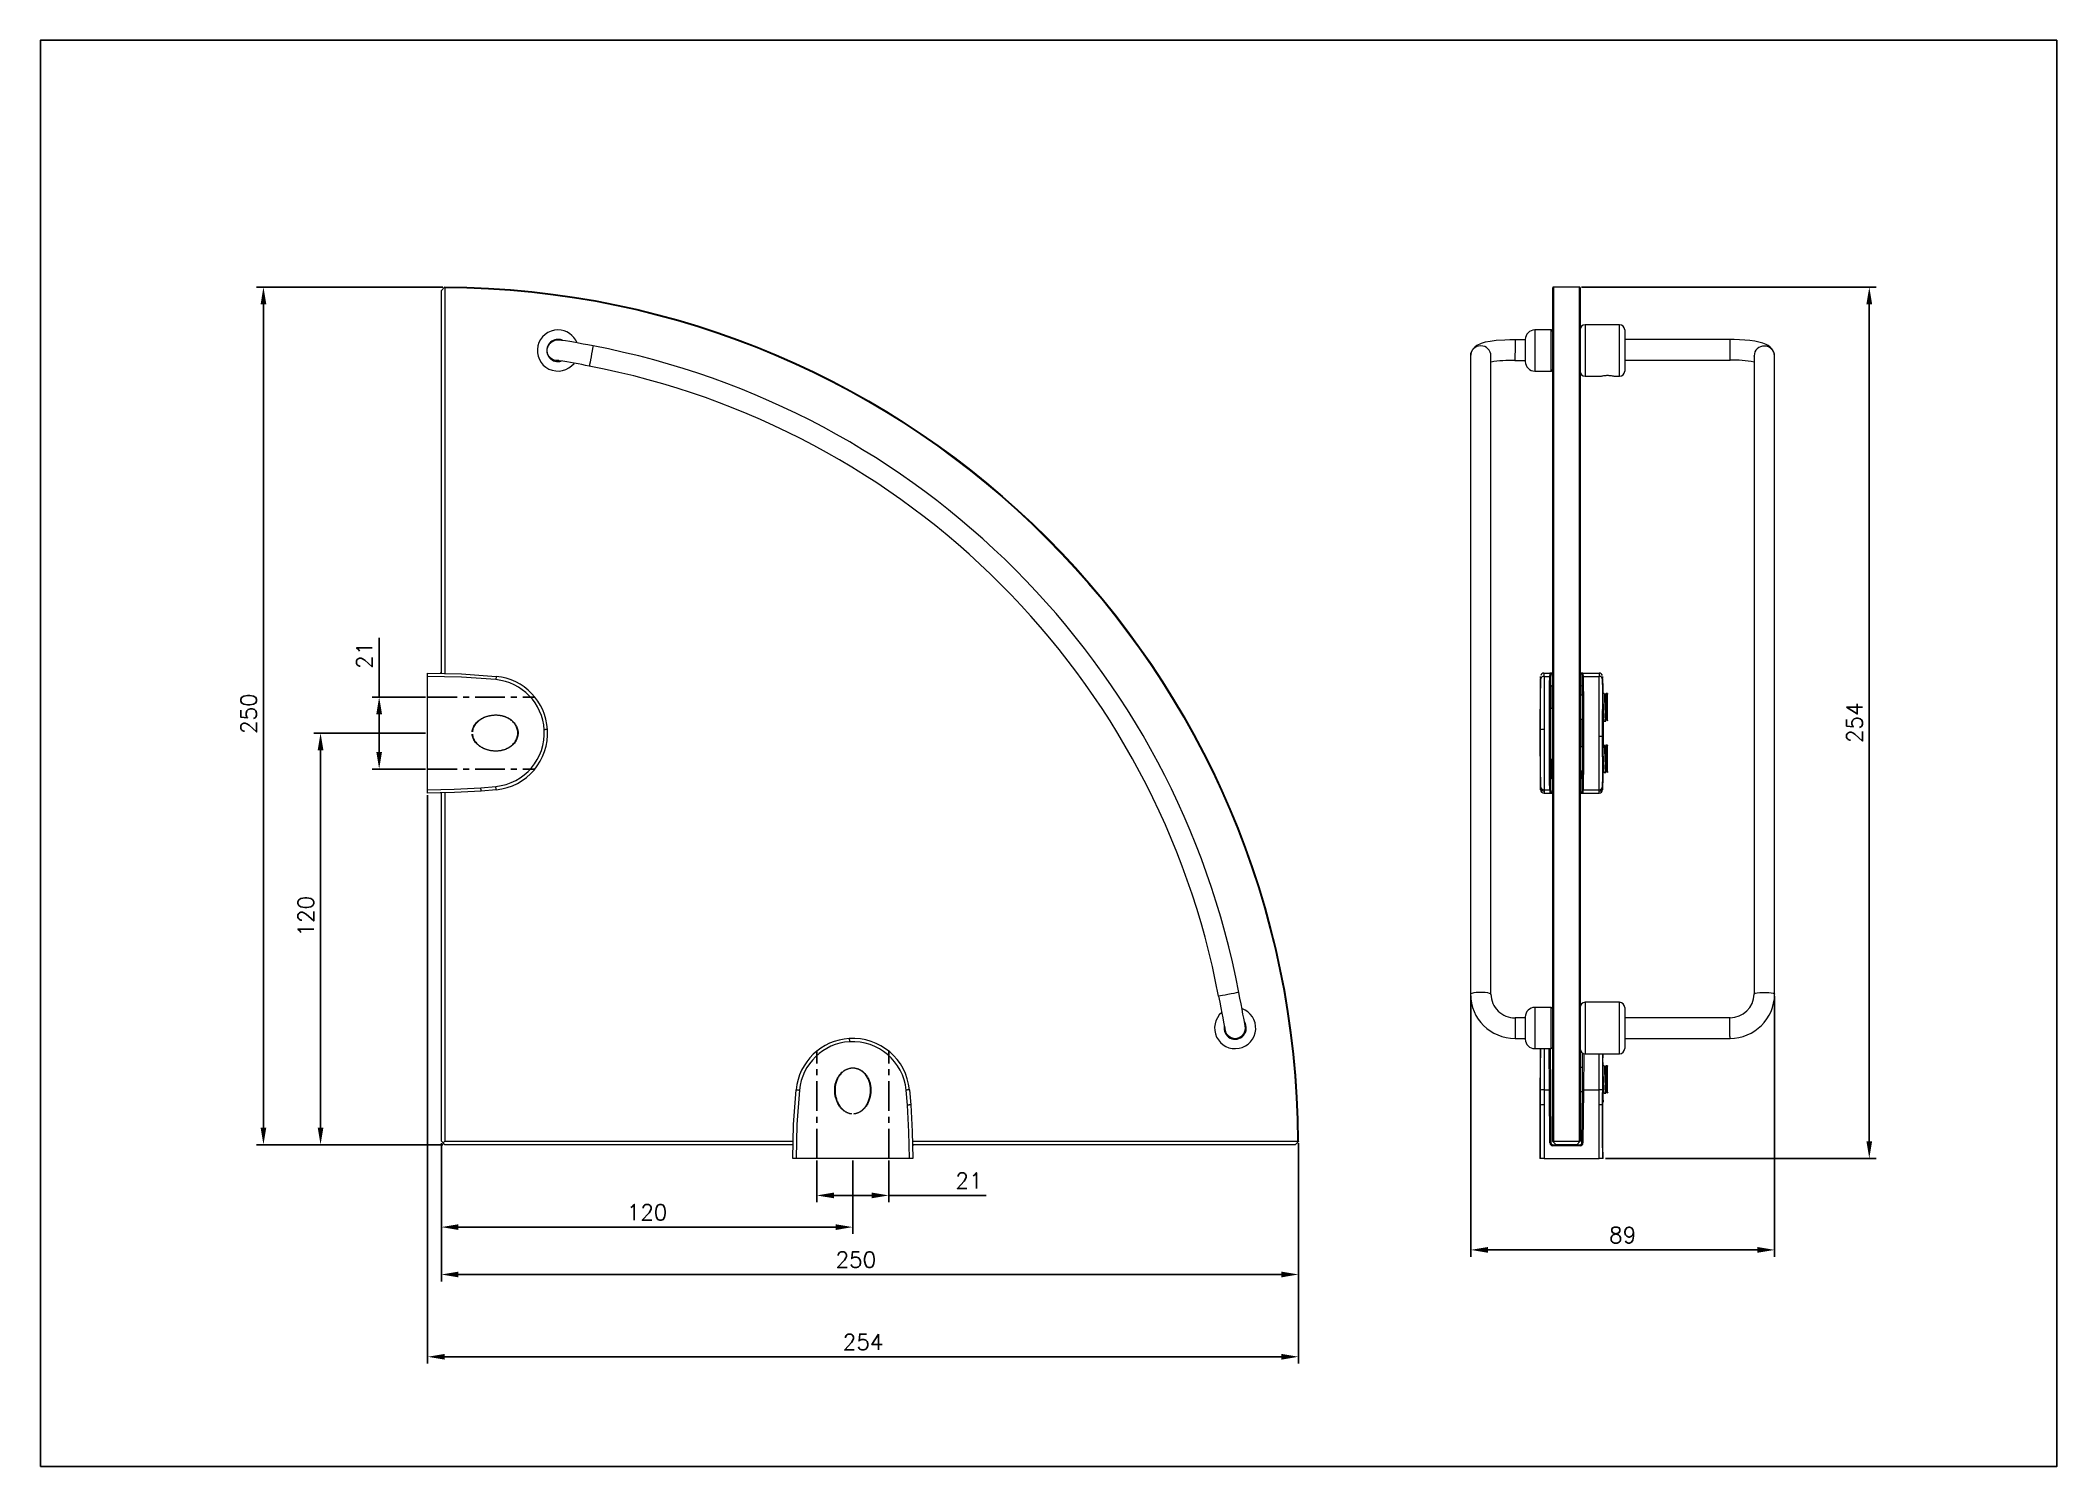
# Model space of a CAD drawing. Extents: x -152 to 436, y -44 to 372.
import ezdxf

# ---------------------------------------------------------------- set-up
doc = ezdxf.new("R2010")
doc.units = 0
doc.header["$LTSCALE"] = 23.1
doc.header["$MEASUREMENT"] = 0
doc.linetypes.add('CENTER', pattern=[0.6, 0.375, -0.075, 0.075, -0.075])
doc.layers.get('0').update_dxf_attribs({"linetype": 'CONTINUOUS'})
doc.layers.get('Defpoints').update_dxf_attribs({"linetype": 'CONTINUOUS'})
doc.styles.get("Standard").update_dxf_attribs({"font": 'txt.shx', "bigfont": 'whgtxt.shx'})
doc.dimstyles.get("Standard").update_dxf_attribs({"dimtxt": 2.5, "dimasz": 0.18, "dimexe": 0.18, "dimexo": 0.0625, "dimgap": 0.09, "dimtad": 0, "dimtih": 1, "dimtoh": 1, "dimdec": 4, "dimzin": 0, "dimdsep": 46, "dimtxsty": 'Standard', "dimcen": 0.09, "dimadec": 0, "dimazin": 0, "dimtp": 0.001, "dimtm": 0.001, "dimtfac": 1, "dimtdec": 4, "dimtofl": 0, "dimtmove": 0, "dimatfit": 0, "dimfxl": 0, "dimtolj": 1, "dimtzin": 0, "dimarcsym": 0})

msp = doc.modelspace()

# ---------------------------------------------------------------- blocks, each defined once
blk = doc.blocks.new('*D23')
at = {"color": 2, "lineweight": -2, "transparency": 16777216}
for p, q in [((-34.82, 300.27), (-89.1, 300.27)), ((-87.1, 295.27), (-87.1, 55.27)), ((-34.82, 50.27), (-89.1, 50.27))]:
    blk.add_line(p, q, dxfattribs=at)
at = {"color": 2, "transparency": 16777216}
for points in [[(-87.93, 295.27), (-86.27, 295.27), (-87.1, 300.27)], [(-87.93, 55.27), (-86.27, 55.27), (-87.1, 50.27)]]:
    blk.add_solid(points, dxfattribs=at)
at = {"layer": 'Defpoints', "color": 0, "transparency": 16777216}
for p in [(-34.22, 300.27), (-87.1, 50.27), (-34.22, 50.27)]:
    blk.add_point(p, dxfattribs=at)
at = {"color": 2, "transparency": 16777216, "insert": (-91.4, 175.91), "char_height": 4.6, "attachment_point": 5, "rotation": 90}
blk.add_mtext('\\A1;250', dxfattribs=at)
blk = doc.blocks.new('*D24')
at = {"color": 2, "lineweight": -2, "transparency": 16777216}
for p, q in [((-35.22, 50.67), (-35.22, 10.43)), ((214.78, 50.67), (214.78, 10.43)), ((-30.22, 12.43), (209.78, 12.43))]:
    blk.add_line(p, q, dxfattribs=at)
at = {"color": 2, "transparency": 16777216}
for points in [[(-30.22, 13.26), (-30.22, 11.59), (-35.22, 12.43)], [(209.78, 13.26), (209.78, 11.59), (214.78, 12.43)]]:
    blk.add_solid(points, dxfattribs=at)
at = {"layer": 'Defpoints', "color": 0, "transparency": 16777216}
for p in [(-35.22, 51.27), (214.78, 51.27), (214.78, 12.43)]:
    blk.add_point(p, dxfattribs=at)
at = {"color": 2, "transparency": 16777216, "insert": (85.68, 16.73), "char_height": 4.6, "attachment_point": 5}
blk.add_mtext('\\A1;250', dxfattribs=at)
blk = doc.blocks.new('*D25')
at = {"color": 2, "lineweight": -2, "transparency": 16777216}
for p, q in [((74.28, 45.67), (74.28, 33.47)), ((95.28, 45.67), (95.28, 33.47)), ((79.28, 35.47), (90.28, 35.47)), ((95.28, 35.47), (123.72, 35.47))]:
    blk.add_line(p, q, dxfattribs=at)
at = {"color": 2, "transparency": 16777216}
for points in [[(79.28, 36.31), (79.28, 34.64), (74.28, 35.47)], [(90.28, 36.31), (90.28, 34.64), (95.28, 35.47)]]:
    blk.add_solid(points, dxfattribs=at)
at = {"layer": 'Defpoints', "color": 0, "transparency": 16777216}
for p in [(74.28, 46.27), (95.28, 46.27), (95.28, 35.47)]:
    blk.add_point(p, dxfattribs=at)
at = {"color": 2, "transparency": 16777216, "insert": (118.66, 39.77), "char_height": 4.6, "attachment_point": 5}
blk.add_mtext('\\A1;21', dxfattribs=at)
blk = doc.blocks.new('*D26')
at = {"color": 2, "lineweight": -2, "transparency": 16777216}
for p, q in [((-53.35, 180.77), (-53.35, 197.99)), ((-39.82, 180.77), (-55.35, 180.77)), ((-53.35, 164.77), (-53.35, 175.77)), ((-39.82, 159.77), (-55.35, 159.77))]:
    blk.add_line(p, q, dxfattribs=at)
at = {"color": 2, "transparency": 16777216}
for points in [[(-54.18, 175.77), (-52.52, 175.77), (-53.35, 180.77)], [(-54.18, 164.77), (-52.52, 164.77), (-53.35, 159.77)]]:
    blk.add_solid(points, dxfattribs=at)
at = {"layer": 'Defpoints', "color": 0, "transparency": 16777216}
for p in [(-39.22, 180.77), (-53.35, 159.77), (-39.22, 159.77)]:
    blk.add_point(p, dxfattribs=at)
at = {"color": 2, "transparency": 16777216, "insert": (-57.65, 192.93), "char_height": 4.6, "attachment_point": 5, "rotation": 90}
blk.add_mtext('\\A1;21', dxfattribs=at)
blk = doc.blocks.new('*D27')
at = {"color": 2, "lineweight": -2, "transparency": 16777216}
for p, q in [((-39.22, 152.17), (-39.22, -13.56)), ((214.78, 50.67), (214.78, -13.56)), ((-34.22, -11.56), (209.78, -11.56))]:
    blk.add_line(p, q, dxfattribs=at)
at = {"color": 2, "transparency": 16777216}
for points in [[(-34.22, -10.73), (-34.22, -12.4), (-39.22, -11.56)], [(209.78, -10.73), (209.78, -12.4), (214.78, -11.56)]]:
    blk.add_solid(points, dxfattribs=at)
at = {"layer": 'Defpoints', "color": 0, "transparency": 16777216}
for p in [(-39.22, 152.77), (214.78, 51.27), (214.78, -11.56)]:
    blk.add_point(p, dxfattribs=at)
at = {"color": 2, "transparency": 16777216, "insert": (87.78, -7.26), "char_height": 4.6, "attachment_point": 5}
blk.add_mtext('\\A1;254', dxfattribs=at)
blk = doc.blocks.new('*D28')
at = {"color": 2, "lineweight": -2, "transparency": 16777216}
for p, q in [((297.31, 300.27), (383.24, 300.27)), ((381.24, 295.27), (381.24, 51.27)), ((304.26, 46.27), (383.24, 46.27))]:
    blk.add_line(p, q, dxfattribs=at)
at = {"color": 2, "transparency": 16777216}
for points in [[(380.4, 295.27), (382.07, 295.27), (381.24, 300.27)], [(380.4, 51.27), (382.07, 51.27), (381.24, 46.27)]]:
    blk.add_solid(points, dxfattribs=at)
at = {"layer": 'Defpoints', "color": 0, "transparency": 16777216}
for p in [(296.71, 300.27), (303.66, 46.27), (381.24, 46.27)]:
    blk.add_point(p, dxfattribs=at)
at = {"color": 2, "transparency": 16777216, "insert": (376.94, 173.27), "char_height": 4.6, "attachment_point": 5, "rotation": 90}
blk.add_mtext('\\A1;254', dxfattribs=at)
blk = doc.blocks.new('*D29')
at = {"color": 2, "lineweight": -2, "transparency": 16777216}
for p, q in [((264.99, 93.62), (264.99, 17.6)), ((353.63, 93.54), (353.63, 17.6)), ((269.99, 19.6), (348.63, 19.6))]:
    blk.add_line(p, q, dxfattribs=at)
at = {"color": 2, "transparency": 16777216}
for points in [[(269.99, 20.43), (269.99, 18.77), (264.99, 19.6)], [(348.63, 20.43), (348.63, 18.77), (353.63, 19.6)]]:
    blk.add_solid(points, dxfattribs=at)
at = {"layer": 'Defpoints', "color": 0, "transparency": 16777216}
for p in [(264.99, 94.22), (353.63, 94.14), (353.63, 19.6)]:
    blk.add_point(p, dxfattribs=at)
at = {"color": 2, "transparency": 16777216, "insert": (309.31, 23.9), "char_height": 4.6, "attachment_point": 5}
blk.add_mtext('\\A1;89', dxfattribs=at)
blk = doc.blocks.new('*D30')
at = {"color": 2, "lineweight": -2, "transparency": 16777216}
for p, q in [((-39.82, 170.27), (-72.44, 170.27)), ((-70.44, 165.27), (-70.44, 55.27)), ((-35.82, 50.27), (-72.44, 50.27))]:
    blk.add_line(p, q, dxfattribs=at)
at = {"color": 2, "transparency": 16777216}
for points in [[(-71.28, 165.27), (-69.61, 165.27), (-70.44, 170.27)], [(-71.28, 55.27), (-69.61, 55.27), (-70.44, 50.27)]]:
    blk.add_solid(points, dxfattribs=at)
at = {"layer": 'Defpoints', "color": 0, "transparency": 16777216}
for p in [(-39.22, 170.27), (-70.44, 50.27), (-35.22, 50.27)]:
    blk.add_point(p, dxfattribs=at)
at = {"color": 2, "transparency": 16777216, "insert": (-74.74, 116.88), "char_height": 4.6, "attachment_point": 5, "rotation": 90}
blk.add_mtext('\\A1;120', dxfattribs=at)
blk = doc.blocks.new('*D31')
at = {"color": 2, "lineweight": -2, "transparency": 16777216}
for p, q in [((-35.22, 49.67), (-35.22, 24.24)), ((84.78, 45.67), (84.78, 24.24)), ((79.78, 26.24), (-30.22, 26.24))]:
    blk.add_line(p, q, dxfattribs=at)
at = {"color": 2, "transparency": 16777216}
for points in [[(-30.22, 27.07), (-30.22, 25.4), (-35.22, 26.24)], [(79.78, 27.07), (79.78, 25.4), (84.78, 26.24)]]:
    blk.add_solid(points, dxfattribs=at)
at = {"layer": 'Defpoints', "color": 0, "transparency": 16777216}
for p in [(-35.22, 50.27), (84.78, 46.27), (-35.22, 26.24)]:
    blk.add_point(p, dxfattribs=at)
at = {"color": 2, "transparency": 16777216, "insert": (24.78, 30.54), "char_height": 4.6, "attachment_point": 5}
blk.add_mtext('\\A1;120', dxfattribs=at)
blk = doc.blocks.new('A$C799D01EE')
at = {"color": 7, "linetype": 'Continuous', "lineweight": 15}
for points, knots in [([(12.97, 0.36), (13.01, 0.75), (13.1, 1.12), (13.31, 1.66), (13.39, 1.84), (13.58, 2.18), (13.68, 2.34), (14.02, 2.81), (14.28, 3.1), (14.85, 3.62), (15.16, 3.85), (15.81, 4.26), (16.16, 4.44), (16.87, 4.74), (17.23, 4.86), (17.97, 5.06), (18.35, 5.14), (19.12, 5.24), (19.5, 5.27), (20.27, 5.27), (20.65, 5.25), (21.42, 5.14), (21.8, 5.06), (22.53, 4.84), (22.89, 4.7), (23.59, 4.36), (23.92, 4.16), (24.38, 3.82), (24.53, 3.7), (24.82, 3.44), (24.96, 3.31), (25.36, 2.88), (25.58, 2.57), (25.87, 2.07), (25.96, 1.89), (26.11, 1.53), (26.17, 1.35), (26.27, 0.98), (26.31, 0.79), (26.37, 0.41), (26.38, 0.21), (26.38, -0.37), (26.33, -0.75), (26.13, -1.5), (25.99, -1.86), (25.7, -2.37), (25.6, -2.53), (25.37, -2.85), (25.25, -3), (24.86, -3.42), (24.57, -3.69), (23.94, -4.15), (23.61, -4.35), (22.92, -4.69), (22.56, -4.83), (21.82, -5.05), (21.44, -5.14), (20.67, -5.25), (20.29, -5.27), (19.52, -5.27), (19.13, -5.24), (18.36, -5.14), (17.98, -5.06), (17.24, -4.87), (16.88, -4.74), (16.17, -4.44), (15.83, -4.27), (15.17, -3.86), (14.86, -3.63), (14.29, -3.11), (14.02, -2.82), (13.57, -2.19), (13.38, -1.85), (13.1, -1.12), (13.01, -0.75), (12.97, -0.36)], [0, 0, 0, 0, 0.03125, 0.03125, 0.046875, 0.046875, 0.0625, 0.0625, 0.09375, 0.09375, 0.125, 0.125, 0.15625, 0.15625, 0.1875, 0.1875, 0.21875, 0.21875, 0.25, 0.25, 0.28125, 0.28125, 0.3125, 0.3125, 0.34375, 0.34375, 0.375, 0.375, 0.390625, 0.390625, 0.40625, 0.40625, 0.4375, 0.4375, 0.453125, 0.453125, 0.46875, 0.46875, 0.484375, 0.484375, 0.5, 0.5, 0.53125, 0.53125, 0.5625, 0.5625, 0.578125, 0.578125, 0.59375, 0.59375, 0.625, 0.625, 0.65625, 0.65625, 0.6875, 0.6875, 0.71875, 0.71875, 0.75, 0.75, 0.78125, 0.78125, 0.8125, 0.8125, 0.84375, 0.84375, 0.875, 0.875, 0.90625, 0.90625, 0.9375, 0.9375, 0.96875, 0.96875, 1, 1, 1, 1]), ([(13.04, -0.35), (13.08, -0.74), (13.17, -1.11), (13.45, -1.82), (13.64, -2.16), (14.09, -2.77), (14.35, -3.06), (14.91, -3.57), (15.22, -3.79), (15.87, -4.19), (16.21, -4.37), (16.91, -4.66), (17.27, -4.78), (18, -4.97), (18.38, -5.05), (19.13, -5.15), (19.51, -5.17), (20.27, -5.18), (20.65, -5.15), (21.41, -5.05), (21.78, -4.97), (22.51, -4.75), (22.87, -4.61), (23.55, -4.28), (23.88, -4.08), (24.5, -3.63), (24.79, -3.37), (25.17, -2.95), (25.29, -2.81), (25.52, -2.5), (25.62, -2.34), (25.91, -1.84), (26.05, -1.49), (26.25, -0.74), (26.3, -0.37), (26.3, 0.2), (26.29, 0.4), (26.24, 0.78), (26.2, 0.96), (26.04, 1.51), (25.89, 1.87), (25.51, 2.53), (25.28, 2.83), (24.89, 3.26), (24.76, 3.39), (24.47, 3.64), (24.32, 3.76), (23.86, 4.09), (23.53, 4.29), (22.84, 4.62), (22.49, 4.76), (21.76, 4.97), (21.39, 5.05), (20.64, 5.16), (20.26, 5.18), (19.5, 5.17), (19.12, 5.15), (18.37, 5.05), (17.99, 4.97), (17.26, 4.78), (16.9, 4.65), (16.2, 4.36), (15.86, 4.19), (15.21, 3.79), (14.91, 3.56), (14.34, 3.05), (14.08, 2.77), (13.75, 2.31), (13.64, 2.15), (13.46, 1.81), (13.38, 1.64), (13.17, 1.1), (13.08, 0.74), (13.04, 0.35)], [0, 0, 0, 0, 0.03125, 0.03125, 0.0625, 0.0625, 0.09375, 0.09375, 0.125, 0.125, 0.15625, 0.15625, 0.1875, 0.1875, 0.21875, 0.21875, 0.25, 0.25, 0.28125, 0.28125, 0.3125, 0.3125, 0.34375, 0.34375, 0.375, 0.375, 0.40625, 0.40625, 0.421875, 0.421875, 0.4375, 0.4375, 0.46875, 0.46875, 0.5, 0.5, 0.515625, 0.515625, 0.53125, 0.53125, 0.5625, 0.5625, 0.59375, 0.59375, 0.609375, 0.609375, 0.625, 0.625, 0.65625, 0.65625, 0.6875, 0.6875, 0.71875, 0.71875, 0.75, 0.75, 0.78125, 0.78125, 0.8125, 0.8125, 0.84375, 0.84375, 0.875, 0.875, 0.90625, 0.90625, 0.9375, 0.9375, 0.953125, 0.953125, 0.96875, 0.96875, 1, 1, 1, 1])]:
    blk.add_open_spline(points, degree=3, knots=knots, dxfattribs=at)
blk = doc.blocks.new('A$C41BA2DAD')
blk.add_lwpolyline([(-103.23, -187.07), (386.82, -187.07), (386.82, 159.43), (-103.23, 159.43)], close=True)

# ---------------------------------------------------------------- dimensions: what is measured, and where the dimension line sits
for base, p1, p2, override, picture, middle in [((-87.099, 50.268), (-34.221, 300.266), (-34.219, 50.268), {"dimscale": 2, "dimtxt": 2.3, "dimasz": 2.5, "dimexe": 1, "dimexo": 0.3, "dimgap": 1, "dimtad": 1, "dimtih": 0, "dimtoh": 0, "dimdec": 2, "dimlfac": 1, "dimzin": 8, "dimcen": 0, "dimclrd": 2, "dimclre": 2, "dimclrt": 2, "dimtp": 0.1, "dimtm": 0, "dimtfac": 0.5, "dimtdec": 2, "dimatfit": 3}, '*D23', (-87.099, 175.914)), ((-53.35, 159.768), (-39.219, 180.768), (-39.219, 159.768), {"dimscale": 2, "dimtxt": 2.3, "dimasz": 2.5, "dimexe": 1, "dimexo": 0.3, "dimgap": 1, "dimtad": 1, "dimtih": 0, "dimtoh": 0, "dimdec": 2, "dimzin": 8, "dimcen": 0, "dimclrd": 2, "dimclre": 2, "dimclrt": 2, "dimtp": 0.1, "dimtm": 0, "dimtfac": 0.5, "dimtdec": 2, "dimatfit": 3}, '*D26', (-53.35, 192.926)), ((-70.442, 50.268), (-39.219, 170.268), (-35.219, 50.268), {"dimscale": 2, "dimtxt": 2.3, "dimasz": 2.5, "dimexe": 1, "dimexo": 0.3, "dimgap": 1, "dimtad": 1, "dimtih": 0, "dimtoh": 0, "dimdec": 0, "dimcen": 0, "dimclrd": 2, "dimclre": 2, "dimclrt": 2, "dimtp": 0.1, "dimtm": 0, "dimtfac": 0.5, "dimtdec": 2, "dimatfit": 3}, '*D30', (-70.442, 116.884))]:
    dim = msp.add_linear_dim(base=base, p1=p1, p2=p2, angle=90, dimstyle='Standard', override=override)
    dim.commit()
    dim.dimension.update_dxf_attribs({"geometry": picture, "text_midpoint": middle, "dimtype": 160})
dim = msp.add_linear_dim(base=(381.238, 46.268), p1=(296.711, 300.266), p2=(303.662, 46.268), angle=90, dimstyle='Standard', override={"dimscale": 2, "dimtxt": 2.3, "dimasz": 2.5, "dimexe": 1, "dimexo": 0.3, "dimgap": 1, "dimtad": 1, "dimtih": 0, "dimtoh": 0, "dimdec": 2, "dimzin": 8, "dimcen": 0, "dimclrd": 2, "dimclre": 2, "dimclrt": 2, "dimtp": 0.1, "dimtm": 0, "dimtfac": 0.5, "dimtdec": 2, "dimatfit": 3})
dim.commit()
dim.dimension.update_dxf_attribs({"geometry": '*D28', "text_midpoint": (376.938, 173.267)})
for base, p1, p2, override, picture, middle in [((214.779, -11.563), (-39.219, 152.768), (214.779, 51.266), {"dimscale": 2, "dimtxt": 2.3, "dimasz": 2.5, "dimexe": 1, "dimexo": 0.3, "dimgap": 1, "dimtad": 1, "dimtih": 0, "dimtoh": 0, "dimdec": 2, "dimzin": 8, "dimcen": 0, "dimclrd": 2, "dimclre": 2, "dimclrt": 2, "dimtp": 0.1, "dimtm": 0, "dimtfac": 0.5, "dimtdec": 2, "dimatfit": 3}, '*D27', (87.78, -7.263)), ((353.626, 19.601), (264.986, 94.223), (353.626, 94.138), {"dimscale": 2, "dimtxt": 2.3, "dimasz": 2.5, "dimexe": 1, "dimexo": 0.3, "dimgap": 1, "dimtad": 1, "dimtih": 0, "dimtoh": 0, "dimdec": 0, "dimzin": 8, "dimcen": 0, "dimclrd": 2, "dimclre": 2, "dimclrt": 2, "dimtp": 0.1, "dimtm": 0, "dimtfac": 0.5, "dimtdec": 2, "dimatfit": 3}, '*D29', (309.306, 23.901)), ((-35.219, 26.236), (84.781, 46.268), (-35.219, 50.268), {"dimscale": 2, "dimtxt": 2.3, "dimasz": 2.5, "dimexe": 1, "dimexo": 0.3, "dimgap": 1, "dimtad": 1, "dimtih": 0, "dimtoh": 0, "dimdec": 0, "dimcen": 0, "dimclrd": 2, "dimclre": 2, "dimclrt": 2, "dimtp": 0.1, "dimtm": 0, "dimtfac": 0.5, "dimtdec": 2, "dimatfit": 3}, '*D31', (24.781, 30.536))]:
    dim = msp.add_linear_dim(base=base, p1=p1, p2=p2, dimstyle='Standard', override=override)
    dim.commit()
    dim.dimension.update_dxf_attribs({"geometry": picture, "text_midpoint": middle})
for base, p1, p2, picture, middle in [((214.779, 12.427), (-35.219, 51.268), (214.779, 51.266), '*D24', (85.683, 12.427)), ((95.281, 35.473), (74.281, 46.268), (95.281, 46.268), '*D25', (118.657, 35.473))]:
    dim = msp.add_linear_dim(base=base, p1=p1, p2=p2, dimstyle='Standard', override={"dimscale": 2, "dimtxt": 2.3, "dimasz": 2.5, "dimexe": 1, "dimexo": 0.3, "dimgap": 1, "dimtad": 1, "dimtih": 0, "dimtoh": 0, "dimdec": 2, "dimlfac": 1, "dimzin": 8, "dimcen": 0, "dimclrd": 2, "dimclre": 2, "dimclrt": 2, "dimtp": 0.1, "dimtm": 0, "dimtfac": 0.5, "dimtdec": 2, "dimatfit": 3})
    dim.commit()
    dim.dimension.update_dxf_attribs({"geometry": picture, "text_midpoint": middle, "dimtype": 160})

# ---------------------------------------------------------------- linework, layer by layer
at = {"color": 7, "linetype": 'Continuous', "lineweight": 15}
for p, q in [((-35.219, 299.268), (-34.278, 300.209)), ((288.911, 51.268), (288.911, 300.066)), ((296.711, 300.266), (289.111, 300.266)), ((296.911, 300.066), (296.911, 51.268)), ((-35.219, 187.673), (-35.219, 299.268)), ((308.411, 289.285), (298.411, 289.285)), ((280.911, 284.85), (277.88, 284.85)), ((280.911, 285.035), (280.911, 278.535)), ((288.411, 287.785), (283.661, 287.785)), ((309.911, 287.785), (309.911, 275.785)), ((340.626, 284.997), (309.911, 284.997)), ((264.911, 280.183), (264.911, 94.092)), ((270.911, 94.092), (270.911, 280.183)), ((277.88, 278.85), (280.911, 278.85)), ((309.911, 278.997), (340.626, 278.997)), ((347.626, 280.124), (347.628, 280.218)), ((347.626, 280.124), (347.626, 94.131)), ((353.626, 94.131), (353.626, 280.124)), ((283.661, 275.785), (288.411, 275.785)), ((298.411, 274.285), (302.975, 274.285)), ((306.848, 274.285), (308.411, 274.285)), ((-39.219, 186.796), (-39.219, 187.768)), ((286.383, 187.768), (288.911, 187.768)), ((288.907, 187.735), (288.907, 187.435)), ((288.907, 187.735), (288.911, 187.735)), ((288.907, 187.435), (288.907, 184.119)), ((288.911, 187.435), (288.907, 187.435)), ((296.911, 187.768), (302.439, 187.768)), ((296.911, 187.735), (296.915, 187.735)), ((296.915, 187.435), (296.911, 187.435)), ((296.915, 187.735), (296.915, 187.435)), ((296.915, 184.119), (296.915, 187.435)), ((297.415, 187.419), (297.415, 184.329)), ((303.454, 185.469), (303.454, 185.512)), ((303.491, 184.741), (303.526, 182.328)), ((288.907, 177.418), (288.907, 162.822)), ((297.594, 181.268), (296.911, 181.268)), ((303.868, 181.768), (303.454, 181.768)), ((303.459, 176.47), (303.462, 176.835)), ((303.542, 181.768), (303.535, 182.03)), ((304.911, 181.768), (304.454, 181.768)), ((304.911, 173.902), (304.911, 181.635)), ((296.911, 174.268), (297.594, 174.268)), ((296.915, 166.268), (296.915, 174.268)), ((297.415, 174.268), (297.415, 166.268)), ((303.602, 174.161), (303.661, 174.264)), ((303.656, 172.883), (303.647, 174.306)), ((303.954, 173.768), (304.368, 173.768)), ((304.911, 173.902), (304.911, 173.873)), ((297.594, 166.268), (296.911, 166.268)), ((303.868, 166.768), (303.612, 166.768)), ((304.911, 166.768), (304.454, 166.768)), ((304.911, 158.902), (304.911, 166.635)), ((288.409, 158.768), (288.409, 160.768)), ((296.911, 159.268), (297.594, 159.268)), ((297.266, 158.768), (297.266, 159.268)), ((297.413, 159.268), (297.413, 158.768)), ((304.911, 158.902), (304.911, 158.873)), ((-39.219, 152.768), (-39.219, 153.741)), ((-19.219, 153.739), (-23.61, 153.359)), ((285.383, 154.328), (285.383, 154.485)), ((288.907, 156.715), (288.907, 153.102)), ((288.907, 153.102), (288.907, 152.802)), ((288.907, 153.102), (288.911, 153.102)), ((296.911, 158.768), (297.266, 158.768)), ((296.911, 153.102), (296.915, 153.102)), ((296.915, 153.102), (296.915, 156.715)), ((296.915, 153.102), (296.915, 152.802)), ((297.413, 158.768), (297.266, 158.768)), ((303.454, 155.025), (303.454, 155.067)), ((303.954, 158.768), (304.368, 158.768)), ((-35.219, 51.268), (-35.219, 152.844)), ((286.383, 152.768), (288.911, 152.768)), ((288.911, 152.802), (288.907, 152.802)), ((296.915, 152.802), (296.911, 152.802)), ((296.911, 152.768), (302.439, 152.768)), ((288.411, 90.268), (283.661, 90.268)), ((288.411, 78.268), (288.411, 90.268)), ((308.411, 91.768), (298.411, 91.768)), ((309.911, 90.268), (309.911, 78.268)), ((280.911, 87.268), (277.911, 87.268)), ((280.911, 87.518), (280.911, 81.018)), ((340.657, 87.268), (309.911, 87.268)), ((277.911, 81.268), (280.911, 81.268)), ((283.661, 78.268), (288.411, 78.268)), ((288.167, 78.268), (288.272, 66.242)), ((297.55, 66.242), (297.642, 76.768)), ((298.411, 76.768), (308.411, 76.768)), ((309.911, 81.268), (340.657, 81.268)), ((297.607, 72.768), (296.911, 72.768)), ((303.868, 73.268), (303.454, 73.268)), ((303.602, 73.268), (303.595, 73.587)), ((304.911, 73.268), (304.454, 73.268)), ((304.911, 65.402), (304.911, 73.135)), ((101.311, 66.268), (101.691, 61.877)), ((288.272, 66.242), (288.407, 50.764)), ((296.911, 65.768), (297.546, 65.768)), ((297.415, 50.764), (297.55, 66.242)), ((303.44, 66.174), (303.439, 61.803)), ((303.556, 65.583), (303.661, 65.764)), ((303.954, 65.268), (304.368, 65.268)), ((304.911, 65.402), (304.911, 65.373)), ((-34.719, 50.768), (-35.219, 51.268)), ((-34.219, 50.268), (-34.719, 50.768)), ((67.377, 50.268), (-34.219, 50.268)), ((213.781, 50.268), (102.206, 50.268)), ((214.722, 51.209), (213.781, 50.268)), ((288.907, 50.268), (289.911, 50.268)), ((288.971, 51.209), (288.911, 51.268)), ((288.971, 51.209), (289.911, 50.268)), ((295.911, 50.268), (289.911, 50.268)), ((295.911, 50.268), (296.852, 51.209)), ((295.911, 50.268), (296.915, 50.268)), ((296.911, 51.268), (296.852, 51.209)), ((303.662, 46.268), (303.662, 47.786)), ((68.254, 46.268), (67.281, 46.268)), ((102.281, 46.268), (101.309, 46.268)), ((286.383, 46.268), (285.384, 46.268)), ((286.383, 46.268), (302.439, 46.268)), ((303.439, 46.268), (302.439, 46.268))]:
    msp.add_line(p, q, dxfattribs=at)
at = {"color": 2, "linetype": 'Continuous', "lineweight": 15}
for p, q in [((-34.219, 300.066), (-34.219, 187.649)), ((289.111, 300.266), (289.111, 51.266)), ((296.711, 51.266), (296.711, 300.266)), ((298.411, 289.285), (298.411, 281.785)), ((308.411, 274.285), (308.411, 289.285)), ((283.661, 287.785), (283.661, 275.785)), ((288.411, 275.785), (288.411, 287.785)), ((340.626, 278.997), (340.626, 284.997)), ((298.411, 281.785), (298.411, 274.285)), ((285.382, 185.831), (285.383, 186.047)), ((286.382, 186.798), (287.972, 186.798)), ((288.407, 184.329), (288.407, 187.419)), ((297.85, 186.798), (302.44, 186.798)), ((303.452, 185.512), (303.433, 186.287)), ((303.439, 186.046), (303.44, 185.831)), ((288.407, 162.316), (288.407, 177.208)), ((303.653, 173.148), (303.642, 167.647)), ((288.556, 160.768), (288.409, 160.768)), ((288.556, 160.768), (288.556, 158.768)), ((288.556, 160.768), (288.911, 160.768)), ((303.54, 158.782), (303.491, 155.795)), ((-23.684, 154.328), (-19.313, 154.706)), ((285.383, 154.485), (285.382, 154.706)), ((286.382, 153.739), (287.972, 153.739)), ((286.382, 153.739), (286.383, 153.359)), ((288.407, 153.117), (288.407, 157.221)), ((288.556, 158.768), (288.409, 158.768)), ((288.556, 158.768), (288.911, 158.768)), ((297.415, 157.221), (297.415, 153.117)), ((297.85, 153.739), (302.44, 153.739)), ((302.44, 153.359), (302.44, 153.739)), ((303.439, 154.487), (303.452, 155.025)), ((303.44, 154.706), (303.439, 154.487)), ((303.439, 154.487), (303.439, 154.328)), ((303.453, 154.295), (303.449, 154.375)), ((303.519, 157.72), (303.535, 158.452)), ((-34.219, 152.863), (-34.219, 51.268)), ((283.661, 90.268), (283.661, 78.268)), ((298.411, 91.768), (298.411, 76.769)), ((308.411, 76.768), (308.411, 91.768)), ((277.911, 87.268), (277.911, 81.268)), ((287.972, 66.268), (287.869, 78.268)), ((297.94, 76.768), (297.85, 66.268)), ((100.722, 61.804), (100.344, 66.174)), ((285.383, 61.804), (285.382, 66.174)), ((286.382, 66.268), (286.383, 61.877)), ((286.382, 66.268), (287.972, 66.268)), ((288.107, 50.768), (287.972, 66.268)), ((297.85, 66.268), (297.715, 50.768)), ((297.85, 66.268), (302.44, 66.268)), ((302.44, 61.877), (302.44, 66.268)), ((-34.719, 50.768), (-34.219, 51.268)), ((-34.219, 51.268), (67.401, 51.268)), ((102.187, 51.268), (214.579, 51.268)), ((288.907, 50.268), (288.907, 49.974)), ((296.915, 49.974), (288.907, 49.974)), ((289.111, 51.266), (296.711, 51.266)), ((296.915, 50.268), (296.915, 49.974)), ((303.482, 47.881), (303.491, 47.786))]:
    msp.add_line(p, q, dxfattribs=at)
at = {"color": 1, "linetype": 'CENTER'}
for p, q in [((-39.219, 180.768), (-7.959, 180.768)), ((-39.219, 159.768), (-7.959, 159.768)), ((74.281, 46.262), (74.281, 77.528)), ((95.281, 46.262), (95.281, 77.528))]:
    msp.add_line(p, q, dxfattribs=at)
at = {"color": 7, "linetype": 'Continuous', "lineweight": 15, "flags": 128}
for points in [[(-34.278, 300.209), (-34.244, 300.244), (-34.226, 300.262), (-34.221, 300.266)], [(9.056, 283.129), (7.53, 283.418), (6.143, 283.677), (3.861, 284.09), (2.222, 284.375), (0.985, 284.58), (-0.143, 284.734), (-1.33, 284.773), (-2.074, 284.659), (-2.926, 284.32), (-3.776, 283.592), (-4.115, 283.04), (-4.324, 282.37)], [(277.944, 284.85), (276.373, 284.861), (274.912, 284.829), (272.463, 284.675), (270.637, 284.454), (269.239, 284.189), (268.001, 283.829), (266.821, 283.267), (266.188, 282.806), (265.58, 282.148), (265.105, 281.254), (264.911, 280.182)], [(353.626, 280.124), (353.519, 280.967), (353.233, 281.705), (352.83, 282.311), (352.347, 282.802), (351.794, 283.207), (351.127, 283.562), (350.212, 283.914), (349.047, 284.232), (347.835, 284.471), (346.425, 284.674), (344.949, 284.824), (343.415, 284.927), (341.838, 284.984), (340.626, 284.997)], [(-39.219, 187.768), (-29.328, 187.532), (-19.219, 186.798)], [(285.383, 186.257), (285.384, 186.56), (285.384, 186.737), (285.384, 186.778)], [(288.907, 184.119), (288.786, 184.027), (288.691, 183.981), (288.615, 183.968), (288.549, 183.982), (288.488, 184.028), (288.432, 184.137), (288.407, 184.329)], [(297.415, 184.329), (297.365, 184.074), (297.319, 184.012), (297.251, 183.974), (297.183, 183.97), (297.109, 183.99), (297.001, 184.05), (296.915, 184.119)], [(297.439, 187.535), (297.421, 187.478), (297.415, 187.419)], [(288.407, 177.208), (288.457, 177.463), (288.503, 177.525), (288.571, 177.563), (288.64, 177.567), (288.713, 177.547), (288.821, 177.487), (288.907, 177.418)], [(303.468, 177.166), (303.469, 177.229), (303.48, 177.355), (303.492, 177.312), (303.506, 177.104), (303.518, 176.758), (303.528, 176.31), (303.53, 176.218)], [(304.176, 181.247), (304.029, 181.501), (303.882, 181.756)], [(304.442, 181.758), (304.294, 181.504), (304.161, 181.273)], [(303.649, 174.285), (303.796, 174.031), (303.943, 173.776)], [(304.382, 173.781), (304.529, 174.036), (304.661, 174.264)], [(304.646, 174.289), (304.794, 174.035), (304.941, 173.781)], [(303.595, 167.654), (303.559, 165.949), (303.53, 164.318)], [(304.176, 166.247), (304.029, 166.501), (303.882, 166.756)], [(304.442, 166.758), (304.294, 166.504), (304.161, 166.273)], [(288.576, 162.38), (288.47, 162.357), (288.414, 162.33), (288.407, 162.317), (288.407, 162.316)], [(288.409, 160.768), (288.408, 161.941), (288.407, 162.316)], [(303.461, 163.798), (303.459, 163.979), (303.459, 164.067)], [(303.53, 164.318), (303.518, 163.789), (303.506, 163.437), (303.493, 163.227), (303.48, 163.181), (303.47, 163.302), (303.462, 163.577), (303.461, 163.798)], [(303.496, 158.979), (303.529, 159.035), (303.661, 159.264)], [(303.536, 158.452), (303.537, 158.507), (303.547, 159.067)], [(303.649, 159.285), (303.796, 159.031), (303.943, 158.776)], [(304.382, 158.781), (304.529, 159.036), (304.661, 159.264)], [(304.646, 159.289), (304.794, 159.035), (304.941, 158.781)], [(-23.61, 153.359), (-31.409, 152.916), (-39.219, 152.768)], [(285.384, 153.741), (285.384, 153.888), (285.383, 154.328)], [(288.407, 157.221), (288.407, 157.227), (288.409, 158.768)], [(288.576, 157.157), (288.47, 157.179), (288.414, 157.207), (288.407, 157.22), (288.407, 157.221)], [(297.415, 157.221), (297.415, 157.22), (297.408, 157.207), (297.352, 157.179), (297.247, 157.157)], [(297.413, 158.768), (297.415, 157.227), (297.415, 157.221)], [(303.439, 154.328), (303.439, 153.888), (303.439, 153.741)], [(-35.219, 152.807), (-35.395, 152.804), (-35.495, 152.802), (-35.513, 152.802)], [(199.245, 84.829), (199.217, 84.979), (199.132, 85.422), (198.995, 86.145), (198.808, 87.128), (198.577, 88.338), (198.31, 89.741), (198.015, 91.293), (197.7, 92.947), (197.376, 94.653)], [(191.481, 93.531), (191.806, 91.825), (192.121, 90.171), (192.416, 88.619), (192.683, 87.217), (192.914, 86.006), (193.101, 85.024), (193.238, 84.3), (193.323, 83.857), (193.351, 83.708)], [(285.348, 78.268), (285.161, 66.992), (285.16, 46.268)], [(303.443, 76.768), (303.442, 75.471), (303.442, 73.452), (303.441, 71.121), (303.44, 68.736), (303.44, 66.174)], [(303.595, 73.587), (303.559, 74.964), (303.53, 75.607)], [(304.176, 72.747), (304.029, 73.001), (303.882, 73.256)], [(304.442, 73.258), (304.294, 73.004), (304.161, 72.773)], [(67.281, 46.268), (67.518, 56.159), (68.252, 66.268)], [(303.649, 65.785), (303.796, 65.531), (303.943, 65.276)], [(303.656, 64.958), (303.659, 65.693), (303.66, 65.773)], [(304.382, 65.281), (304.529, 65.536), (304.661, 65.764)], [(304.646, 65.789), (304.794, 65.535), (304.941, 65.281)], [(101.691, 61.877), (102.134, 54.078), (102.281, 46.268)], [(303.439, 61.803), (303.439, 54.041), (303.439, 46.268)], [(303.454, 62.39), (303.516, 62.456), (303.565, 62.537), (303.589, 62.597), (303.603, 62.645), (303.613, 62.695), (303.622, 62.781), (303.635, 63.063), (303.643, 63.435)], [(102.243, 50.268), (102.246, 50.092), (102.248, 49.992), (102.248, 49.974)], [(214.779, 51.266), (214.772, 51.259), (214.754, 51.241), (214.722, 51.209)]]:
    msp.add_lwpolyline(points, dxfattribs=at)
at = {"color": 2, "linetype": 'Continuous', "lineweight": 15, "flags": 128}
for points in [[(9.056, 283.129), (9.05, 283.096), (9.001, 282.838), (8.906, 282.343), (8.775, 281.656), (8.618, 280.838), (8.451, 279.963), (8.287, 279.106), (8.142, 278.346), (8.028, 277.748), (7.955, 277.367), (7.93, 277.236), (7.93, 277.236)], [(-19.313, 185.831), (-29.375, 186.56), (-39.219, 186.796)], [(-19.219, 186.798), (-19.22, 186.78), (-19.226, 186.725), (-19.234, 186.636), (-19.246, 186.517), (-19.26, 186.37), (-19.277, 186.203), (-19.294, 186.021), (-19.313, 185.831)], [(285.38, 171.236), (285.38, 172.174), (285.379, 175.859), (285.379, 178.199), (285.38, 180.378), (285.38, 182.213), (285.381, 183.757), (285.381, 184.88), (285.382, 185.614), (285.382, 185.831)], [(286.382, 186.798), (286.382, 186.567), (286.381, 185.815), (286.38, 184.593), (286.38, 183.005), (286.379, 181.004), (286.379, 178.759), (286.379, 176.205), (286.379, 172.293), (286.379, 171.296)], [(297.715, 187.719), (297.657, 187.714), (297.601, 187.697), (297.549, 187.669), (297.503, 187.632), (297.466, 187.586), (297.438, 187.534), (297.439, 187.535)], [(302.443, 169.327), (302.443, 169.822), (302.443, 170.813), (302.443, 171.802), (302.443, 175.704), (302.443, 178.227), (302.443, 180.592), (302.443, 182.603), (302.442, 184.316), (302.441, 185.589), (302.441, 186.457), (302.44, 186.798)], [(303.44, 185.831), (303.44, 185.51), (303.441, 184.723), (303.442, 183.496), (303.442, 181.934), (303.443, 179.99), (303.443, 177.829), (303.443, 175.387), (303.442, 171.713), (303.442, 170.781), (303.442, 169.848), (303.442, 169.382)], [(303.519, 182.816), (303.51, 183.197), (303.498, 183.666), (303.486, 184.169), (303.474, 184.648), (303.464, 185.053), (303.457, 185.337), (303.454, 185.469)], [(303.459, 164.067), (303.459, 166.228), (303.459, 168.483), (303.459, 169.626), (303.459, 170.773), (303.459, 171.916), (303.459, 174.214), (303.459, 176.47)], [(-4.25, 171.296), (-4.269, 171.295), (-4.324, 171.291), (-4.412, 171.286), (-4.532, 171.279), (-4.678, 171.269), (-4.845, 171.259), (-5.027, 171.248), (-5.218, 171.236)], [(285.382, 154.706), (285.382, 155.154), (285.381, 156.028), (285.38, 157.293), (285.38, 158.968), (285.379, 160.913), (285.379, 163.183), (285.379, 165.589), (285.38, 168.198), (285.38, 169.707), (285.38, 170.089), (285.38, 170.471), (285.38, 171.236)], [(286.379, 171.296), (286.379, 170.483), (286.379, 170.078), (286.379, 169.672), (286.379, 168.07), (286.379, 165.375), (286.379, 162.745), (286.379, 160.398), (286.379, 158.268), (286.38, 156.533), (286.381, 155.144), (286.381, 154.235), (286.382, 153.739)], [(303.53, 176.218), (303.566, 174.21), (303.595, 172.883)], [(302.44, 153.739), (302.441, 154.226), (302.441, 155.144), (302.442, 156.512), (302.443, 158.268), (302.443, 160.367), (302.443, 162.745), (302.443, 165.338), (302.443, 168.07), (302.443, 169.327)], [(303.442, 169.382), (303.442, 168.198), (303.443, 165.661), (303.443, 163.183), (303.443, 160.974), (303.442, 158.968), (303.442, 157.335), (303.441, 156.028), (303.44, 155.172), (303.44, 154.706)], [(-39.219, 153.741), (-31.446, 153.888), (-23.684, 154.328)], [(-23.61, 153.359), (-23.611, 153.377), (-23.616, 153.432), (-23.622, 153.521), (-23.631, 153.641), (-23.643, 153.788), (-23.655, 153.955), (-23.669, 154.138), (-23.684, 154.328)], [(-19.219, 153.739), (-19.22, 153.757), (-19.226, 153.812), (-19.234, 153.901), (-19.246, 154.02), (-19.26, 154.166), (-19.277, 154.334), (-19.294, 154.515), (-19.313, 154.706)], [(286.383, 153.359), (286.383, 152.916), (286.383, 152.768)], [(302.439, 152.768), (302.439, 152.916), (302.44, 153.359)], [(303.454, 155.067), (303.457, 155.196), (303.463, 155.48), (303.474, 155.886), (303.486, 156.368), (303.498, 156.87), (303.51, 157.337), (303.519, 157.72)], [(197.376, 94.653), (197.343, 94.647), (197.084, 94.597), (196.589, 94.503), (195.902, 94.373), (195.084, 94.217), (194.208, 94.05), (193.352, 93.887), (192.591, 93.742), (191.994, 93.629), (191.612, 93.556), (191.481, 93.531)], [(270.911, 94.102), (270.836, 94.223), (270.509, 94.374), (269.952, 94.502), (269.213, 94.594), (268.358, 94.642), (267.464, 94.642), (266.609, 94.594), (265.871, 94.502), (265.313, 94.374), (264.986, 94.223), (264.911, 94.101)], [(347.626, 94.139), (347.701, 94.26), (348.028, 94.412), (348.586, 94.54), (349.324, 94.632), (350.179, 94.68), (351.073, 94.68), (351.928, 94.632), (352.667, 94.54), (353.224, 94.412), (353.551, 94.26), (353.626, 94.138)], [(83.754, 81.237), (83.755, 81.218), (83.758, 81.164), (83.764, 81.075), (83.771, 80.955), (83.78, 80.809), (83.791, 80.642), (83.802, 80.46), (83.814, 80.269)], [(285.382, 66.174), (285.382, 68.668), (285.381, 71.121), (285.38, 73.389), (285.38, 75.471), (285.379, 77.193), (285.379, 78.268)], [(286.379, 78.268), (286.379, 78.017), (286.379, 76.141), (286.38, 73.997), (286.381, 71.522), (286.381, 68.989), (286.382, 66.268)], [(302.44, 66.268), (302.441, 68.953), (302.441, 71.522), (302.442, 73.963), (302.443, 76.141), (302.443, 76.768)], [(68.252, 66.268), (68.27, 66.267), (68.325, 66.261), (68.414, 66.253), (68.533, 66.241), (68.679, 66.227), (68.846, 66.21), (69.028, 66.193), (69.218, 66.174)], [(69.218, 66.174), (68.49, 56.112), (68.254, 46.268)], [(101.311, 66.268), (101.293, 66.267), (101.238, 66.261), (101.149, 66.253), (101.03, 66.241), (100.883, 66.227), (100.716, 66.21), (100.534, 66.193), (100.344, 66.174)], [(303.454, 64.31), (303.457, 64.8), (303.463, 65.22), (303.474, 65.521), (303.486, 65.67), (303.498, 65.65), (303.51, 65.466), (303.519, 65.134)], [(303.519, 65.134), (303.556, 63.699), (303.592, 62.893), (303.622, 62.806), (303.643, 63.435)], [(101.691, 61.877), (101.672, 61.876), (101.618, 61.872), (101.529, 61.865), (101.409, 61.856), (101.262, 61.845), (101.095, 61.832), (100.912, 61.818), (100.722, 61.804)], [(101.309, 46.268), (101.162, 54.041), (100.722, 61.804)], [(285.384, 46.268), (285.384, 54.041), (285.383, 61.804)], [(286.383, 61.877), (286.383, 54.078), (286.383, 46.268)], [(302.439, 46.268), (302.439, 54.078), (302.44, 61.877)], [(303.453, 49.308), (303.453, 54.965), (303.453, 59.639), (303.454, 64.31)], [(303.647, 47.786), (303.636, 47.786), (303.491, 47.786)]]:
    msp.add_lwpolyline(points, dxfattribs=at)
at = {"color": 2, "linetype": 'Continuous', "lineweight": 15}
for centre, radius, start, end in [((-34.419, 300.066), 0.201, 0.026064, 45.267739), ((-35.219, 50.268), 249.8, 0.229367, 89.770633), ((-20.826, 170.266), 15.639, 3.556635, 84.446448), ((286.38, 185.8), 0.998, 89.869918, 178.221598), ((-165.627, 187.844), 452.01, 359.867376, 359.990371), ((287.972, 186.499), 0.3, 0.190751, 90.076789), ((288.735, 176.167), 11.569, 89.147823, 93.111251), ((288.107, 187.419), 0.3, 0.018458, 89.992952), ((297.151, 179.385), 8.353, 86.125386, 91.615541), ((297.85, 186.499), 0.3, 89.923211, 179.809249), ((754.573, 187.845), 452.134, 180.009646, 180.132607), ((302.442, 185.8), 0.998, 1.778402, 90.130082), ((-181.566, 171.558), 485.216, 1.205737, 1.329522), ((-20.824, 170.269), 15.636, 275.54594, 3.546888), ((286.141, 166.914), 4.389, 86.884821, 99.985625), ((303.259, 172.898), 0.337, 307.34412, 357.447876), ((171.565, 170.268), 132.056, 358.865509, 1.134491), ((-227.548, 170.284), 531.21, 359.9196, 0.417669), ((303.259, 167.639), 0.337, 2.552214, 52.657577), ((360.828, 160.687), 72.272, 178.657209, 179.935059), ((286.38, 154.737), 0.998, 181.778402, 270.130082), ((286.381, 154.358), 0.999, 181.687945, 270.079536), ((287.972, 154.038), 0.3, 269.923211, 359.809249), ((288.107, 153.117), 0.3, 270.007048, 359.981542), ((362.218, 158.867), 73.662, 180.077, 181.330732), ((297.715, 153.117), 0.3, 180.018458, 269.992952), ((297.85, 154.038), 0.3, 180.190751, 270.076789), ((302.442, 154.737), 0.998, 269.869918, 358.221598), ((302.441, 154.358), 0.999, 269.920466, 358.312057), ((288.671, 161.152), 8.353, 266.125386, 271.615541), ((297.087, 164.369), 11.569, 269.147823, 273.111251), ((84.784, 64.661), 15.639, 93.556616, 174.446467), ((84.781, 64.663), 15.636, 5.545943, 93.546885), ((286.144, 63.44), 2.838, 85.192533, 105.568311), ((288.053, 65.473), 0.799, 74.105889, 95.82682), ((297.769, 65.473), 0.799, 84.17318, 105.894111), ((302.678, 63.44), 2.838, 74.431689, 94.807467), ((322.09, 64.601), 18.637, 176.983861, 180.902721), ((303.281, 65.147), 0.239, 320.267448, 356.95007), ((286.144, 58.294), 3.591, 86.188527, 102.231253), ((302.678, 58.293), 3.591, 77.768858, 93.811439), ((214.579, 51.068), 0.201, 44.727978, 89.978218), ((288.212, 47.321), 3.449, 86.759225, 91.745141), ((288.907, 50.774), 0.801, 180.464537, 269.952209), ((296.915, 50.774), 0.8, 270.034581, 359.548674), ((297.61, 47.321), 3.449, 88.254859, 93.240775), ((321.151, 48.99), 17.701, 178.970057, 183.901952), ((323.275, 48.959), 19.824, 178.99278, 183.129177)]:
    msp.add_arc(centre, radius, start, end, dxfattribs=at)
at = {"color": 7, "linetype": 'Continuous', "lineweight": 15}
for centre, radius, start, end in [((-35.219, 50.268), 250, 0.228727, 89.771273), ((289.112, 300.066), 0.201, 134.734056, 179.973835), ((289.111, 300.066), 0.2, 89.982212, 134.50402), ((296.711, 300.066), 0.2, 45.493752, 90.020017), ((296.71, 300.066), 0.201, 0.02453, 45.26758), ((298.411, 287.785), 1.5, 90, 180), ((308.411, 287.785), 1.5, 0, 90), ((-1.219, 281.785), 6, 90, 321.464665), ((-1.219, 281.785), 3.25, 90, 287.538538), ((-1.219, 281.785), 6, 21.517259, 90), ((-1.219, 281.785), 3.25, 64.286523, 90), ((-35.446, 50.345), 237, 10.775048, 79.177184), ((267.911, 280.143), 3, 0.761845, 179.238155), ((283.661, 285.035), 2.75, 90, 180), ((288.411, 287.285), 0.5, 0, 90), ((350.625, 280.084), 3.001, 0.771353, 177.433991), ((-43.386, 17.997), 264.269, 78.803231, 80.735909), ((-35.446, 50.345), 231, 10.775048, 79.177184), ((276.627, 243.041), 35.831, 87.995152, 99.178924), ((283.661, 278.535), 2.75, 180, 270), ((341.434, 247.273), 31.734, 78.748275, 91.458944), ((288.411, 276.285), 0.5, 270, 0), ((298.411, 275.785), 1.5, 180, 270), ((308.411, 275.785), 1.5, 270, 0), ((-38.92, -1.666), 189.432, 88.880448, 88.969574), ((-20.826, 170.268), 16.608, 3.547521, 84.444854), ((846.006, 170.287), 560.845, 178.365101, 181.614504), ((286.377, 186.768), 1, 92.074147, 164.849159), ((288.779, 183.531), 3.906, 88.133101, 95.475443), ((-232.952, 180.768), 521.371, 359.608734, 0.391266), ((297.043, 183.543), 3.894, 84.513159, 91.878297), ((820.262, 180.689), 522.859, 179.601194, 179.936556), ((302.503, 186.831), 0.927, 12.266359, 93.699748), ((568.972, 186.758), 265.533, 179.995639, 180.107916), ((-55.411, 176.359), 359, 1.337899, 1.577394), ((309.776, 176.883), 6.315, 176.553514, 180.430915), ((-20.826, 170.268), 16.608, 275.555128, 3.547502), ((-201.652, 170.369), 505.314, 359.905892, 0.285046), ((302.681, 174.102), 4.781, 267.139391, 279.157119), ((-108.84, 169.763), 412.502, 359.579701, 359.968933), ((288.182, 163.021), 0.752, 301.585034, 344.647322), ((310.394, 163.698), 6.935, 179.173296, 183.542831), ((286.383, 153.768), 1, 181.569683, 270), ((288.779, 156.994), 3.894, 264.513159, 271.878297), ((288.196, 156.527), 0.735, 14.83973, 58.927913), ((297.64, 156.516), 0.752, 121.585034, 164.647322), ((297.043, 157.006), 3.906, 268.133101, 275.475443), ((226.748, 158.829), 70.518, 358.641317, 359.950951), ((302.439, 153.768), 1, 270, 358.430317), ((-0.25, 162.774), 303.822, 358.400857, 358.683849), ((277.833, 94.19), 12.922, 180.395924, 270.347465), ((277.827, 94.185), 6.917, 180.693321, 270.694929), ((340.657, 94.238), 6.969, 269.696786, 359.182249), ((340.677, 94.218), 12.949, 269.798964, 359.646775), ((196.298, 84.268), 6, 130.775048, 70.775048), ((283.661, 87.518), 2.75, 90, 180), ((288.411, 89.768), 0.5, 0, 90), ((298.411, 90.268), 1.5, 90, 180), ((308.411, 90.268), 1.5, 0, 90), ((196.298, 84.268), 3.25, 168.155183, 33.394913), ((196.298, 84.268), 3, 190.775048, 10.775048), ((84.781, 64.661), 16.608, 93.547482, 174.444894), ((84.781, 64.661), 16.608, 5.555151, 93.547479), ((283.661, 81.018), 2.75, 180, 270), ((288.411, 78.768), 0.5, 270, 0), ((298.411, 78.268), 1.5, 180, 270), ((352.414, 77.855), 48.936, 181.272362, 182.632706), ((308.411, 78.268), 1.5, 270, 0), ((205.919, 65.022), 97.737, 359.070013, 359.962625), ((256.898, 46.569), 189.614, 178.881939, 178.97098), ((288.907, 50.768), 0.5, 180.5, 270), ((289.111, 51.066), 0.2, 89.979983, 134.506248), ((296.711, 51.066), 0.2, 45.49598, 90.017788), ((296.915, 50.768), 0.5, 270, 359.5), ((303.162, 47.786), 0.5, 0.262404, 51.622244)]:
    msp.add_arc(centre, radius, start, end, dxfattribs=at)
at = {"color": 2, "linetype": 'Continuous', "lineweight": 15}
for centre, major_axis, ratio, start_param, end_param in [((287.985, 170.268), (0, 16.608), 0.0085692, 0.0969554, 3.0446372), ((288.146, -18.835), (0, 206.604), 0.0087142, 0.0217804, 0.0969554), ((297.676, -18.835), (0, 206.604), 0.0087142, 6.1862299, 6.2614049), ((297.837, 170.268), (0, 16.608), 0.0085692, 3.2385481, 6.1862299), ((288.146, 359.372), (0, 206.604), 0.0087142, 3.0446372, 3.1198123), ((297.676, 359.372), (0, 206.604), 0.0087142, 3.163373, 3.2385481)]:
    msp.add_ellipse(centre, major_axis=major_axis, ratio=ratio, start_param=start_param, end_param=end_param, dxfattribs=at)
at = {"color": 7, "linetype": 'Continuous', "lineweight": 15}
for centre, major_axis, start_param, end_param in [((288.285, 170.268), (0, 16.308), 0.0969554, 3.0446372), ((288.446, -18.835), (0, 206.304), 0.0217804, 0.0969554), ((297.376, -18.835), (0, 206.304), 6.1862299, 6.2614049), ((297.537, 170.268), (0, 16.308), 3.2385481, 6.1862299), ((297.577, 177.768), (0, 4), 2.6362321, 6.7885458), ((297.577, 162.768), (0, 4), 2.6362321, 6.7885458), ((288.446, 359.372), (0, 206.304), 3.0446372, 3.1198123), ((297.376, 359.372), (0, 206.304), 3.163373, 3.2385481)]:
    msp.add_ellipse(centre, major_axis=major_axis, ratio=0.0087269, start_param=start_param, end_param=end_param, dxfattribs=at)
for points, knots in [([(-0.828, 278.932), (-0.899, 278.909), (-1.239, 278.796), (-1.9, 278.871), (-2.783, 279.141), (-3.546, 279.71), (-4.094, 280.498), (-4.401, 281.395), (-4.35, 282.039), (-4.324, 282.37)], [0, 0, 0, 0, 0.0384702, 0.1857099, 0.3329495, 0.5191967, 0.6664409, 0.8288283, 1, 1, 1, 1]), ([(302.975, 274.285), (303.001, 274.293), (303.054, 274.31), (303.508, 274.418), (304.042, 274.504), (304.529, 274.545), (304.91, 274.556), (305.291, 274.545), (305.778, 274.505), (306.324, 274.417), (306.734, 274.314), (306.896, 274.285), (306.848, 274.285), (306.848, 274.285)], [0, 0, 0, 0, 0.1259137, 0.2519675, 0.3760256, 0.4384655, 0.499831, 0.5611534, 0.6238146, 0.748112, 0.8740296, 0.999992, 1, 1, 1, 1]), ([(-39.219, 153.741), (-39.219, 156.812), (-39.219, 162.986), (-39.219, 174.006), (-39.219, 181.953), (-39.219, 186.796)], [0, 0, 0, 0, 0.2787585, 0.5604182, 1, 1, 1, 1]), ([(303.511, 160.77), (303.52, 160.603), (303.551, 160.054), (303.592, 159.48), (303.632, 159.373), (303.65, 159.323)], [0, 0, 0, 0, 0.19056, 0.6280802, 1, 1, 1, 1]), ([(101.309, 46.268), (98.238, 46.268), (92.064, 46.268), (81.043, 46.268), (73.097, 46.268), (68.254, 46.268)], [0, 0, 0, 0, 0.278758, 0.5604179, 1, 1, 1, 1]), ([(285.384, 46.268), (285.311, 46.268), (285.18, 46.268), (285.174, 46.268), (285.172, 46.268)], [0, 0, 0, 0, 0.5575125, 1, 1, 1, 1]), ([(303.65, 46.268), (303.654, 46.268), (303.684, 46.268), (303.553, 46.268), (303.439, 46.268)], [0, 0, 0, 0, 0.1208296, 1, 1, 1, 1])]:
    msp.add_open_spline(points, degree=3, knots=knots, dxfattribs=at)
at = {"color": 2, "linetype": 'Continuous', "lineweight": 15}
for points, knots in [([(277.943, 284.821), (277.944, 284.824), (277.945, 284.829), (277.943, 284.546), (277.939, 283.994), (277.931, 283.202), (277.922, 282.309), (277.912, 281.321), (277.902, 280.391), (277.893, 279.647), (277.886, 279.105), (277.881, 278.841), (277.881, 278.872), (277.881, 278.88)], [0, 0, 0, 0, 0.0538634, 0.1442739, 0.2586358, 0.3490474, 0.4487585, 0.5538636, 0.6589687, 0.7586791, 0.8490923, 0.9634543, 1, 1, 1, 1]), ([(303.536, 177.768), (303.527, 178.417), (303.51, 179.714), (303.495, 181.374), (303.492, 182.477), (303.503, 182.859), (303.519, 182.598), (303.534, 181.988), (303.539, 181.768)], [0, 0, 0, 0, 0.1797139, 0.3595118, 0.5393876, 0.7192224, 0.8989677, 1, 1, 1, 1]), ([(303.943, 173.819), (303.925, 173.873), (303.885, 173.99), (303.832, 174.879), (303.764, 176.193), (303.704, 177.767), (303.644, 179.348), (303.575, 180.643), (303.532, 181.43), (303.504, 181.536), (303.496, 181.564)], [0, 0, 0, 0, 0.1180682, 0.2545148, 0.3965685, 0.5349959, 0.6734232, 0.815477, 0.9519236, 1, 1, 1, 1]), ([(303.646, 174.399), (303.646, 174.359), (303.652, 173.777), (303.654, 173.123), (303.648, 172.678), (303.628, 173.085), (303.6, 174.171), (303.566, 175.825), (303.546, 177.121), (303.536, 177.768)], [0, 0, 0, 0, 0.0119344, 0.1764948, 0.3412627, 0.5060654, 0.6708223, 0.8354354, 1, 1, 1, 1]), ([(303.882, 181.704), (303.899, 181.652), (303.938, 181.536), (303.99, 180.657), (304.058, 179.344), (304.118, 177.767), (304.179, 176.198), (304.247, 174.859), (304.303, 174.01), (304.351, 173.664), (304.377, 173.808), (304.382, 173.832)], [0, 0, 0, 0, 0.1002018, 0.2225229, 0.3498707, 0.4739675, 0.5980644, 0.7254122, 0.8477333, 0.973979, 1, 1, 1, 1]), ([(304.175, 181.201), (304.192, 181.156), (304.231, 181.055), (304.283, 180.291), (304.351, 179.144), (304.411, 177.768), (304.471, 176.393), (304.54, 175.246), (304.592, 174.48), (304.63, 174.379), (304.647, 174.334)], [0, 0, 0, 0, 0.1039829, 0.2334821, 0.3683085, 0.4996896, 0.6310706, 0.765897, 0.8953962, 1, 1, 1, 1]), ([(304.911, 173.902), (304.898, 174.017), (304.871, 174.246), (304.825, 175.011), (304.764, 176.194), (304.704, 177.769), (304.643, 179.339), (304.575, 180.678), (304.519, 181.526), (304.471, 181.873), (304.446, 181.732), (304.442, 181.71)], [0, 0, 0, 0, 0.0885293, 0.1769352, 0.3121317, 0.4438768, 0.5756219, 0.7108184, 0.8406784, 0.9747048, 1, 1, 1, 1]), ([(303.536, 162.769), (303.546, 163.417), (303.566, 164.713), (303.6, 166.366), (303.628, 167.461), (303.647, 167.829), (303.654, 167.574), (303.651, 166.987), (303.65, 166.792)], [0, 0, 0, 0, 0.1817512, 0.3635989, 0.5455138, 0.7273698, 0.9091366, 1, 1, 1, 1]), ([(303.882, 166.704), (303.899, 166.652), (303.938, 166.536), (303.99, 165.657), (304.058, 164.344), (304.118, 162.767), (304.179, 161.198), (304.247, 159.859), (304.303, 159.01), (304.351, 158.664), (304.377, 158.808), (304.382, 158.832)], [0, 0, 0, 0, 0.1002018, 0.2225229, 0.3498707, 0.4739675, 0.5980644, 0.7254122, 0.8477333, 0.973979, 1, 1, 1, 1]), ([(304.175, 166.201), (304.192, 166.156), (304.231, 166.055), (304.283, 165.291), (304.351, 164.144), (304.411, 162.768), (304.471, 161.393), (304.54, 160.246), (304.592, 159.48), (304.63, 159.379), (304.647, 159.334)], [0, 0, 0, 0, 0.1039829, 0.2334821, 0.3683085, 0.4996896, 0.6310706, 0.765897, 0.8953962, 1, 1, 1, 1]), ([(304.911, 158.902), (304.898, 159.017), (304.871, 159.246), (304.825, 160.011), (304.764, 161.194), (304.704, 162.769), (304.643, 164.339), (304.575, 165.678), (304.519, 166.526), (304.471, 166.873), (304.446, 166.732), (304.442, 166.71)], [0, 0, 0, 0, 0.0885293, 0.1769352, 0.3121317, 0.4438768, 0.5756219, 0.7108184, 0.8406784, 0.9747048, 1, 1, 1, 1]), ([(303.546, 159.066), (303.539, 158.73), (303.521, 157.996), (303.502, 157.669), (303.492, 158.063), (303.495, 159.164), (303.51, 160.824), (303.527, 162.12), (303.536, 162.769)], [0, 0, 0, 0, 0.1439836, 0.315283, 0.486569, 0.6577923, 0.8289018, 1, 1, 1, 1]), ([(303.943, 158.819), (303.925, 158.873), (303.885, 158.99), (303.832, 159.88), (303.764, 161.19), (303.709, 162.645), (303.674, 163.521), (303.659, 163.893)], [0, 0, 0, 0, 0.1852299, 0.3992925, 0.6221518, 0.8393219, 1, 1, 1, 1]), ([(340.595, 84.786), (340.595, 85.061), (340.596, 85.684), (340.6, 86.445), (340.607, 86.987), (340.614, 87.262), (340.619, 87.236), (340.621, 87.228)], [0, 0, 0, 0, 0.2035752, 0.4610823, 0.6646628, 0.8891793, 1, 1, 1, 1]), ([(340.632, 81.309), (340.63, 81.302), (340.625, 81.281), (340.616, 81.597), (340.607, 82.161), (340.6, 82.953), (340.596, 83.86), (340.595, 84.503), (340.595, 84.786)], [0, 0, 0, 0, 0.1014831, 0.2903605, 0.4695434, 0.6320177, 0.8375299, 1, 1, 1, 1]), ([(303.61, 64.326), (303.601, 64.403), (303.582, 64.56), (303.55, 65.696), (303.523, 67.344), (303.502, 69.293), (303.492, 71.24), (303.495, 72.882), (303.51, 74.015), (303.527, 74.164), (303.536, 74.239)], [0, 0, 0, 0, 0.1221116, 0.2473862, 0.372792, 0.498304, 0.6238062, 0.7492625, 0.8746354, 1, 1, 1, 1]), ([(303.943, 65.319), (303.925, 65.373), (303.885, 65.49), (303.832, 66.379), (303.764, 67.693), (303.704, 69.267), (303.644, 70.849), (303.575, 72.14), (303.533, 72.916), (303.506, 73.021), (303.5, 73.044)], [0, 0, 0, 0, 0.1191242, 0.2567912, 0.4001154, 0.5397808, 0.6794463, 0.8227705, 0.9604375, 1, 1, 1, 1]), ([(303.882, 73.204), (303.899, 73.152), (303.938, 73.036), (303.99, 72.157), (304.058, 70.844), (304.118, 69.267), (304.179, 67.698), (304.247, 66.359), (304.303, 65.51), (304.351, 65.164), (304.377, 65.308), (304.382, 65.332)], [0, 0, 0, 0, 0.1002018, 0.2225229, 0.3498707, 0.4739675, 0.5980644, 0.7254122, 0.8477333, 0.973979, 1, 1, 1, 1]), ([(304.175, 72.701), (304.192, 72.656), (304.231, 72.555), (304.283, 71.791), (304.351, 70.644), (304.411, 69.268), (304.471, 67.893), (304.54, 66.746), (304.592, 65.98), (304.63, 65.879), (304.647, 65.834)], [0, 0, 0, 0, 0.1039829, 0.2334821, 0.3683085, 0.4996896, 0.6310706, 0.765897, 0.8953962, 1, 1, 1, 1]), ([(304.911, 65.402), (304.898, 65.517), (304.871, 65.746), (304.825, 66.511), (304.764, 67.694), (304.704, 69.269), (304.643, 70.839), (304.575, 72.178), (304.519, 73.026), (304.471, 73.373), (304.446, 73.232), (304.442, 73.21)], [0, 0, 0, 0, 0.0885293, 0.1769352, 0.3121317, 0.4438768, 0.5756219, 0.7108184, 0.8406784, 0.9747048, 1, 1, 1, 1]), ([(303.532, 66.895), (303.534, 66.859), (303.558, 66.449), (303.592, 65.987), (303.632, 65.875), (303.65, 65.823)], [0, 0, 0, 0, 0.0498499, 0.563427, 1, 1, 1, 1])]:
    msp.add_open_spline(points, degree=3, knots=knots, dxfattribs=at)
at = {"color": 7, "linetype": 'Continuous', "lineweight": 15}
for points in [[(304.868, 181.768), (304.911, 181.635)], [(304.868, 166.768), (304.911, 166.635)], [(304.868, 73.268), (304.911, 73.135)]]:
    msp.add_open_spline(points, degree=1, dxfattribs=at)

# ---------------------------------------------------------------- block references
at = {"xscale": 1.2, "yscale": 1.2, "zscale": 1.2}
msp.add_blockref('A$C41BA2DAD', (-28.294, 180.894), dxfattribs=at)
msp.add_blockref('A$C799D01EE', (-39.219, 170.268))
at = {"rotation": 90}
msp.add_blockref('A$C799D01EE', (84.781, 46.268), dxfattribs=at)

msp.set_redraw_order([(e.dxf.handle, doc.entitydb.next_handle()) for e in msp.query("TEXT MTEXT ATTDEF DIMENSION ARC_DIMENSION")])  # texts and dimensions are drawn at this point

doc.saveas('drawing.dxf')
